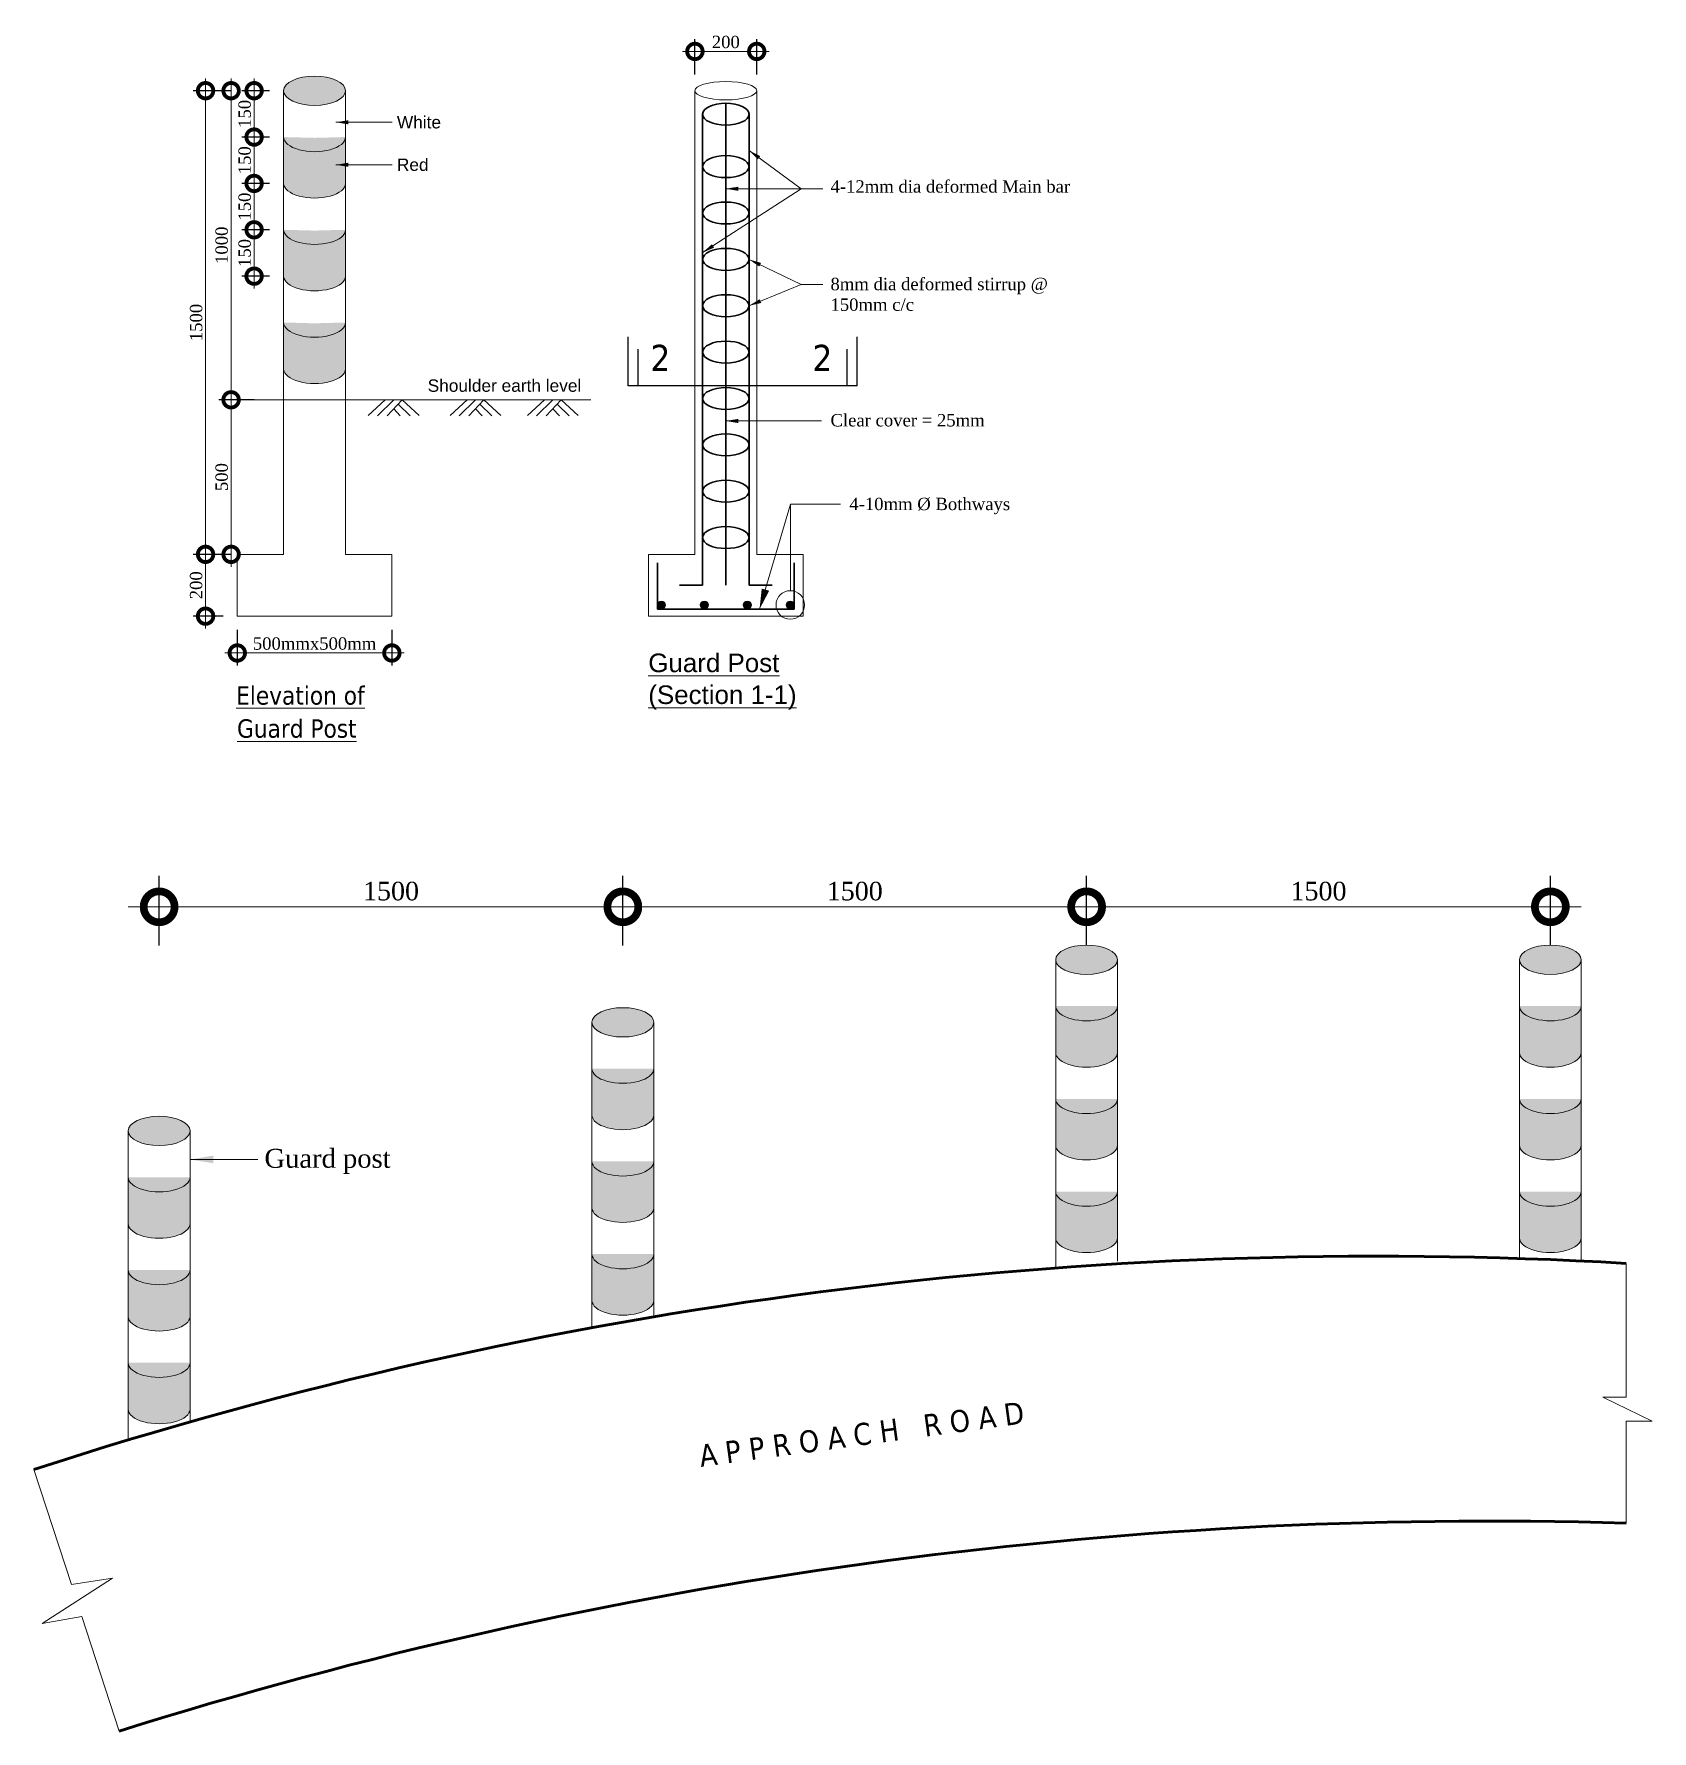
# Model space of a CAD drawing. Header units: millimetres. Extents: x -183654 to -22431, y 150806 to 371175.
# Drawn here: x -31391 to -26157, y 150806 to 156297 of the extents above; entities that cross this region are included whole.
import ezdxf

# ---------------------------------------------------------------- set-up
doc = ezdxf.new("R2010")
doc.units = ezdxf.units.MM
doc.header["$LTSCALE"] = 150
doc.header["$PDMODE"] = 35
doc.linetypes.add('CENTER', pattern=[50.8, 31.75, -6.35, 6.35, -6.35])
for name, color, linetype, lineweight in [('Bar', 5, 'Continuous', 30), ('Dimision', 7, 'Continuous', 9), ('Exta line', 70, 'Continuous', 0), ('Rod', 12, 'Continuous', 35), ('Sign', 1, 'Continuous', 18), ('Structue', 7, 'Continuous', 18), ('Text', 7, 'Continuous', 15)]:
    doc.layers.add(name, color=color, linetype=linetype, lineweight=lineweight)
doc.layers.add('Wall', color=11, linetype='Continuous')
doc.styles.add('ROMANS', font='arial.ttf', dxfattribs={"height": 200})
doc.styles.get("Standard").update_dxf_attribs({"font": 'times.ttf'})
doc.styles.add('STYLE2', font='tahoma.ttf', dxfattribs={"height": 100})
doc.dimstyles.new('ISO-25', dxfattribs={"dimtxt": 75, "dimasz": 50, "dimexe": 75, "dimexo": 45.625, "dimgap": 20, "dimtad": 1, "dimtoh": 1, "dimdec": 1, "dimdsep": 46, "dimtxsty": 'Standard', "dimblk": 'DOT', "dimcen": 300, "dimclrd": 256, "dimclre": 256, "dimclrt": 256, "dimadec": 0, "dimazin": 0, "dimtfac": 1, "dimtdec": 1, "dimtix": 1, "dimtmove": 0, "dimatfit": 3, "dimfxl": 75, "dimlwd": -1, "dimarcsym": 0})

msp = doc.modelspace()

# ---------------------------------------------------------------- texts
at = {"layer": 'Text', "style": 'ROMANS'}
for s, p in [('White', (-30217.02, 155991.45)), ('Red', (-30217.02, 155853.96)), ('Shoulder earth level', (-30117.54, 155139.31))]:
    msp.add_text(s, height=40, dxfattribs=at).set_placement(p)
at = {"layer": 'Text', "color": 6, "style": 'STYLE2'}
for p in [(-29396.66, 155206.37), (-28872.61, 155206.37)]:
    msp.add_text('2', height=85, dxfattribs=at).set_placement(p)
at = {"layer": 'Text'}
msp.add_text('4-10mm %%C Bothways', height=40, dxfattribs=at).set_placement((-28753.67, 154756.46))
at = {"layer": 'Text', "color": 7, "style": 'STYLE2'}
for s, p in [('%%UElevation of', (-30737.18, 154127.22)), ('%%UGuard Post', (-30734.22, 154020.24))]:
    msp.add_text(s, height=59.5, dxfattribs=at).set_placement(p)
at = {"layer": 'Text', "color": 4, "style": 'STYLE2'}
msp.add_text('A P P R O A C H   R O A D', height=71.4, rotation=7.67339, dxfattribs=at).set_placement((-29234.07, 151660.89))
at = {"layer": 'Text', "attachment_point": 1}
for s, width, insert, char_height in [('4-12mm dia deformed Main bar', 936.0758, (-28814.61, 155823.63), 40), ('8mm dia deformed stirrup @ 150mm c/c', 704.2218, (-28814.61, 155508.01), 40), ('Clear cover = 25mm', 936.0758, (-28814.61, 155067.3), 40), ('Guard post', 446.1522, (-30645.46, 152690.04), 61.2)]:
    msp.add_mtext_dynamic_manual_height_columns(s, width=width, gutter_width=625, heights=[0], dxfattribs=dict(at, insert=insert, char_height=char_height))
at = {"layer": 'Text', "ltscale": 50, "char_height": 60, "width": 101400, "attachment_point": 1}
for s, insert in [('{\\fArial|b0|i0|c0|p34;\\LGuard Post}', (-29403.88, 154292.39)), ('{\\fArial|b0|i0|c0|p34;\\L(Section 1-1)}', (-29403.88, 154189.27))]:
    msp.add_mtext(s, dxfattribs=dict(at, insert=insert))

# ---------------------------------------------------------------- blocks, each defined once
blk = doc.blocks.new('e')
at = {"layer": 'Dimision', "ltscale": 50}
for p, q in [((-109, 0), (-219, -102)), ((-54, 0), (-160, -103)), ((0, 0), (-97, -103)), ((0, 0), (110, -102)), ((-54, -58), (-12, -103)), ((-26, -27), (51, -103))]:
    blk.add_line(p, q, dxfattribs=at)
blk = doc.blocks.new('_Dot')
at = {"color": 0, "linetype": 'ByBlock', "lineweight": -2}
blk.add_line((-0.5, 0), (-1, 0), dxfattribs=at)
at = {"color": 0, "linetype": 'ByBlock', "const_width": 0.5}
blk.add_lwpolyline([(-0.25, 0, 1), (0.25, 0, 1)], format="xyb", close=True, dxfattribs=at)
blk = doc.blocks.new('_DotSmall')
at = {"color": 0, "linetype": 'ByBlock', "const_width": 0.5}
blk.add_lwpolyline([(-0.0625, 0, 1), (0.0625, 0, 1)], format="xyb", close=True, dxfattribs=at)
blk = doc.blocks.new('*D11')
at = {"layer": 'Defpoints', "color": 0, "ltscale": 10, "transparency": 16777216}
for p in [(-30583.3, 156113.4), (-30678.9, 155963.4), (-30583.3, 155963.4)]:
    blk.add_point(p, dxfattribs=at)
at = {"layer": 'Dimision', "ltscale": 10, "transparency": 16777216}
blk.add_line((-30678.9, 156153.4), (-30678.9, 155923.4), dxfattribs=at)
at = {"layer": 'Dimision', "lineweight": -2, "ltscale": 10, "transparency": 16777216}
for p, q in [((-30629, 156113.4), (-30718.9, 156113.4)), ((-30629, 155963.4), (-30718.9, 155963.4))]:
    blk.add_line(p, q, dxfattribs=at)
at = {"layer": 'Dimision', "ltscale": 10, "transparency": 16777216, "xscale": 100, "yscale": 100, "zscale": 100}
for p, rotation in [((-30678.9, 156113.4), 90), ((-30678.9, 155963.4), 270)]:
    blk.add_blockref('_DotSmall', p, dxfattribs=dict(at, rotation=rotation))
at = {"layer": 'Dimision', "ltscale": 10, "transparency": 16777216, "insert": (-30709.3, 156038.4), "char_height": 40, "attachment_point": 5, "rotation": 90}
blk.add_mtext('150', dxfattribs=at)
blk = doc.blocks.new('*D3')
at = {"layer": 'Defpoints', "color": 0, "ltscale": 10, "transparency": 16777216}
for p in [(-30583.3, 155963.4), (-30678.9, 155813.4), (-30583.3, 155813.4)]:
    blk.add_point(p, dxfattribs=at)
at = {"layer": 'Dimision', "ltscale": 10, "transparency": 16777216}
blk.add_line((-30678.9, 156003.4), (-30678.9, 155773.4), dxfattribs=at)
at = {"layer": 'Dimision', "lineweight": -2, "ltscale": 10, "transparency": 16777216}
for p, q in [((-30629, 155963.4), (-30718.9, 155963.4)), ((-30629, 155813.4), (-30718.9, 155813.4))]:
    blk.add_line(p, q, dxfattribs=at)
at = {"layer": 'Dimision', "ltscale": 10, "transparency": 16777216, "xscale": 100, "yscale": 100, "zscale": 100}
for p, rotation in [((-30678.9, 155963.4), 90), ((-30678.9, 155813.4), 270)]:
    blk.add_blockref('_DotSmall', p, dxfattribs=dict(at, rotation=rotation))
at = {"layer": 'Dimision', "ltscale": 10, "transparency": 16777216, "insert": (-30709.3, 155888.4), "char_height": 40, "attachment_point": 5, "rotation": 90}
blk.add_mtext('150', dxfattribs=at)
blk = doc.blocks.new('*D4')
at = {"layer": 'Defpoints', "color": 0, "ltscale": 10, "transparency": 16777216}
for p in [(-30583.3, 155813.4), (-30678.9, 155663.4), (-30583.3, 155663.4)]:
    blk.add_point(p, dxfattribs=at)
at = {"layer": 'Dimision', "ltscale": 10, "transparency": 16777216}
blk.add_line((-30678.9, 155853.4), (-30678.9, 155623.4), dxfattribs=at)
at = {"layer": 'Dimision', "lineweight": -2, "ltscale": 10, "transparency": 16777216}
for p, q in [((-30629, 155813.4), (-30718.9, 155813.4)), ((-30629, 155663.4), (-30718.9, 155663.4))]:
    blk.add_line(p, q, dxfattribs=at)
at = {"layer": 'Dimision', "ltscale": 10, "transparency": 16777216, "xscale": 100, "yscale": 100, "zscale": 100}
for p, rotation in [((-30678.9, 155813.4), 90), ((-30678.9, 155663.4), 270)]:
    blk.add_blockref('_DotSmall', p, dxfattribs=dict(at, rotation=rotation))
at = {"layer": 'Dimision', "ltscale": 10, "transparency": 16777216, "insert": (-30709.3, 155738.4), "char_height": 40, "attachment_point": 5, "rotation": 90}
blk.add_mtext('150', dxfattribs=at)
blk = doc.blocks.new('*D5')
at = {"layer": 'Defpoints', "color": 0, "ltscale": 10, "transparency": 16777216}
for p in [(-30583.3, 155663.4), (-30678.9, 155513.4), (-30583.3, 155513.4)]:
    blk.add_point(p, dxfattribs=at)
at = {"layer": 'Dimision', "lineweight": -2, "ltscale": 10, "transparency": 16777216}
for p, q in [((-30629, 155663.4), (-30718.9, 155663.4)), ((-30629, 155513.4), (-30718.9, 155513.4))]:
    blk.add_line(p, q, dxfattribs=at)
at = {"layer": 'Dimision', "ltscale": 10, "transparency": 16777216}
blk.add_line((-30678.9, 155703.4), (-30678.9, 155473.4), dxfattribs=at)
at = {"layer": 'Dimision', "ltscale": 10, "transparency": 16777216, "xscale": 100, "yscale": 100, "zscale": 100}
for p, rotation in [((-30678.9, 155663.4), 90), ((-30678.9, 155513.4), 270)]:
    blk.add_blockref('_DotSmall', p, dxfattribs=dict(at, rotation=rotation))
at = {"layer": 'Dimision', "ltscale": 10, "transparency": 16777216, "insert": (-30709.3, 155588.4), "char_height": 40, "attachment_point": 5, "rotation": 90}
blk.add_mtext('150', dxfattribs=at)
blk = doc.blocks.new('*D6')
at = {"layer": 'Defpoints', "color": 0, "ltscale": 10, "transparency": 16777216}
for p in [(-30726.1, 156113.4), (-30835.9, 154613.4), (-30733.3, 154613.4)]:
    blk.add_point(p, dxfattribs=at)
at = {"layer": 'Dimision', "ltscale": 10, "transparency": 16777216}
blk.add_line((-30835.9, 156153.4), (-30835.9, 154573.4), dxfattribs=at)
at = {"layer": 'Dimision', "lineweight": -2, "ltscale": 10, "transparency": 16777216}
for p, q in [((-30771.7, 156113.4), (-30875.9, 156113.4)), ((-30779, 154613.4), (-30875.9, 154613.4))]:
    blk.add_line(p, q, dxfattribs=at)
at = {"layer": 'Dimision', "ltscale": 10, "transparency": 16777216, "xscale": 100, "yscale": 100, "zscale": 100}
for p, rotation in [((-30835.9, 156113.4), 90), ((-30835.9, 154613.4), 270)]:
    blk.add_blockref('_DotSmall', p, dxfattribs=dict(at, rotation=rotation))
at = {"layer": 'Dimision', "ltscale": 10, "transparency": 16777216, "insert": (-30866.2, 155363.4), "char_height": 40, "attachment_point": 5, "rotation": 90}
blk.add_mtext('1500', dxfattribs=at)
blk = doc.blocks.new('*D7')
at = {"layer": 'Defpoints', "color": 0, "ltscale": 10, "transparency": 16777216}
for p in [(-30733.3, 154613.4), (-30835.9, 154413.4), (-30733.3, 154413.4)]:
    blk.add_point(p, dxfattribs=at)
at = {"layer": 'Dimision', "ltscale": 10, "transparency": 16777216}
blk.add_line((-30835.9, 154653.4), (-30835.9, 154373.4), dxfattribs=at)
at = {"layer": 'Dimision', "lineweight": -2, "ltscale": 10, "transparency": 16777216}
for p, q in [((-30779, 154613.4), (-30875.9, 154613.4)), ((-30779, 154413.4), (-30875.9, 154413.4))]:
    blk.add_line(p, q, dxfattribs=at)
at = {"layer": 'Dimision', "ltscale": 10, "transparency": 16777216, "xscale": 100, "yscale": 100, "zscale": 100}
for p, rotation in [((-30835.9, 154613.4), 90), ((-30835.9, 154413.4), 270)]:
    blk.add_blockref('_DotSmall', p, dxfattribs=dict(at, rotation=rotation))
at = {"layer": 'Dimision', "ltscale": 10, "transparency": 16777216, "insert": (-30866.2, 154513.4), "char_height": 40, "attachment_point": 5, "rotation": 90}
blk.add_mtext('200', dxfattribs=at)
blk = doc.blocks.new('*D12')
at = {"layer": 'Defpoints', "color": 0, "ltscale": 10, "transparency": 16777216}
for p in [(-30733.3, 154438.8), (-30233.3, 154438.8), (-30233.3, 154294.3)]:
    blk.add_point(p, dxfattribs=at)
at = {"layer": 'Dimision', "lineweight": -2, "ltscale": 10, "transparency": 16777216}
for p, q in [((-30733.3, 154369.3), (-30733.3, 154254.3)), ((-30233.3, 154369.3), (-30233.3, 154254.3))]:
    blk.add_line(p, q, dxfattribs=at)
at = {"layer": 'Dimision', "ltscale": 10, "transparency": 16777216}
blk.add_line((-30773.3, 154294.3), (-30193.3, 154294.3), dxfattribs=at)
at = {"layer": 'Dimision', "ltscale": 10, "transparency": 16777216, "xscale": 100, "yscale": 100, "zscale": 100, "rotation": 180}
blk.add_blockref('_DotSmall', (-30733.3, 154294.3), dxfattribs=at)
at = {"layer": 'Dimision', "ltscale": 10, "transparency": 16777216, "xscale": 100, "yscale": 100, "zscale": 100}
blk.add_blockref('_DotSmall', (-30233.3, 154294.3), dxfattribs=at)
at = {"layer": 'Dimision', "ltscale": 10, "transparency": 16777216, "insert": (-30483.3, 154324.6), "char_height": 40, "attachment_point": 5}
blk.add_mtext('500mmx500mm', dxfattribs=at)
blk = doc.blocks.new('*D13')
at = {"layer": 'Defpoints', "color": 0, "ltscale": 10, "transparency": 16777216}
for p in [(-30726.1, 156113.4), (-30753.3, 155113.4), (-30510.3, 155113.4)]:
    blk.add_point(p, dxfattribs=at)
at = {"layer": 'Dimision', "ltscale": 10, "transparency": 16777216}
blk.add_line((-30753.3, 156153.4), (-30753.3, 155073.4), dxfattribs=at)
at = {"layer": 'Dimision', "lineweight": -2, "ltscale": 10, "transparency": 16777216}
for p, q in [((-30753.3, 156113.4), (-30793.3, 156113.4)), ((-30678.3, 155113.4), (-30793.3, 155113.4))]:
    blk.add_line(p, q, dxfattribs=at)
at = {"layer": 'Dimision', "ltscale": 10, "transparency": 16777216, "xscale": 100, "yscale": 100, "zscale": 100}
for p, rotation in [((-30753.3, 156113.4), 90), ((-30753.3, 155113.4), 270)]:
    blk.add_blockref('_DotSmall', p, dxfattribs=dict(at, rotation=rotation))
at = {"layer": 'Dimision', "ltscale": 10, "transparency": 16777216, "insert": (-30783.6, 155613.4), "char_height": 40, "attachment_point": 5, "rotation": 90}
blk.add_mtext('1000', dxfattribs=at)
blk = doc.blocks.new('*D14')
at = {"layer": 'Defpoints', "color": 0, "ltscale": 10, "transparency": 16777216}
for p in [(-30510.3, 155113.4), (-30753.3, 154613.4), (-30733.3, 154613.4)]:
    blk.add_point(p, dxfattribs=at)
at = {"layer": 'Dimision', "lineweight": -2, "ltscale": 10, "transparency": 16777216}
for p, q in [((-30678.3, 155113.4), (-30793.3, 155113.4)), ((-30753.3, 154613.4), (-30793.3, 154613.4))]:
    blk.add_line(p, q, dxfattribs=at)
at = {"layer": 'Dimision', "ltscale": 10, "transparency": 16777216}
blk.add_line((-30753.3, 155153.4), (-30753.3, 154573.4), dxfattribs=at)
at = {"layer": 'Dimision', "ltscale": 10, "transparency": 16777216, "xscale": 100, "yscale": 100, "zscale": 100}
for p, rotation in [((-30753.3, 155113.4), 90), ((-30753.3, 154613.4), 270)]:
    blk.add_blockref('_DotSmall', p, dxfattribs=dict(at, rotation=rotation))
at = {"layer": 'Dimision', "ltscale": 10, "transparency": 16777216, "insert": (-30783.6, 154863.4), "char_height": 40, "attachment_point": 5, "rotation": 90}
blk.add_mtext('500', dxfattribs=at)
blk = doc.blocks.new('*D8')
at = {"layer": 'Defpoints', "color": 0, "ltscale": 10, "transparency": 16777216}
for p in [(-29486.1, 153473.1), (-30986.1, 153302), (-29486.1, 153302)]:
    blk.add_point(p, dxfattribs=at)
at = {"layer": 'Dimision', "lineweight": -2, "ltscale": 10, "transparency": 16777216}
for p, q in [((-30986.1, 153348.1), (-30986.1, 153573.1)), ((-29486.1, 153348.1), (-29486.1, 153573.1))]:
    blk.add_line(p, q, dxfattribs=at)
at = {"layer": 'Dimision', "ltscale": 10, "transparency": 16777216}
blk.add_line((-31086.1, 153473.1), (-29386.1, 153473.1), dxfattribs=at)
at = {"layer": 'Dimision', "ltscale": 10, "transparency": 16777216, "xscale": 200, "yscale": 200, "zscale": 200, "rotation": 180}
blk.add_blockref('_DotSmall', (-30986.1, 153473.1), dxfattribs=at)
at = {"layer": 'Dimision', "ltscale": 10, "transparency": 16777216, "xscale": 200, "yscale": 200, "zscale": 200}
blk.add_blockref('_DotSmall', (-29486.1, 153473.1), dxfattribs=at)
at = {"layer": 'Dimision', "ltscale": 10, "transparency": 16777216, "insert": (-30236.1, 153523.6), "char_height": 60, "attachment_point": 5}
blk.add_mtext('1500', dxfattribs=at)
blk = doc.blocks.new('*D9')
at = {"layer": 'Defpoints', "color": 0, "ltscale": 10, "transparency": 16777216}
for p in [(-27986.1, 153473.1), (-29486.1, 153302), (-27986.1, 153302.1)]:
    blk.add_point(p, dxfattribs=at)
at = {"layer": 'Dimision', "lineweight": -2, "ltscale": 10, "transparency": 16777216}
for p, q in [((-29486.1, 153348.1), (-29486.1, 153573.1)), ((-27986.1, 153348.1), (-27986.1, 153573.1))]:
    blk.add_line(p, q, dxfattribs=at)
at = {"layer": 'Dimision', "ltscale": 10, "transparency": 16777216}
blk.add_line((-29586.1, 153473.1), (-27886.1, 153473.1), dxfattribs=at)
at = {"layer": 'Dimision', "ltscale": 10, "transparency": 16777216, "xscale": 200, "yscale": 200, "zscale": 200, "rotation": 180}
blk.add_blockref('_DotSmall', (-29486.1, 153473.1), dxfattribs=at)
at = {"layer": 'Dimision', "ltscale": 10, "transparency": 16777216, "xscale": 200, "yscale": 200, "zscale": 200}
blk.add_blockref('_DotSmall', (-27986.1, 153473.1), dxfattribs=at)
at = {"layer": 'Dimision', "ltscale": 10, "transparency": 16777216, "insert": (-28736.1, 153523.6), "char_height": 60, "attachment_point": 5}
blk.add_mtext('1500', dxfattribs=at)
blk = doc.blocks.new('*D10')
at = {"layer": 'Defpoints', "color": 0, "ltscale": 10, "transparency": 16777216}
for p in [(-26486.1, 153473.1), (-27986.1, 153302.1), (-26486.1, 153089.4)]:
    blk.add_point(p, dxfattribs=at)
at = {"layer": 'Dimision', "lineweight": -2, "ltscale": 10, "transparency": 16777216}
for p, q in [((-27986.1, 153348.1), (-27986.1, 153573.1)), ((-26486.1, 153348.1), (-26486.1, 153573.1))]:
    blk.add_line(p, q, dxfattribs=at)
at = {"layer": 'Dimision', "ltscale": 10, "transparency": 16777216}
blk.add_line((-28086.1, 153473.1), (-26386.1, 153473.1), dxfattribs=at)
at = {"layer": 'Dimision', "ltscale": 10, "transparency": 16777216, "xscale": 200, "yscale": 200, "zscale": 200, "rotation": 180}
blk.add_blockref('_DotSmall', (-27986.1, 153473.1), dxfattribs=at)
at = {"layer": 'Dimision', "ltscale": 10, "transparency": 16777216, "xscale": 200, "yscale": 200, "zscale": 200}
blk.add_blockref('_DotSmall', (-26486.1, 153473.1), dxfattribs=at)
at = {"layer": 'Dimision', "ltscale": 10, "transparency": 16777216, "insert": (-27236.1, 153523.6), "char_height": 60, "attachment_point": 5}
blk.add_mtext('1500', dxfattribs=at)
blk = doc.blocks.new('*D17')
at = {"layer": 'Defpoints', "color": 0, "ltscale": 10, "transparency": 16777216}
for p in [(-29053.1, 156240.5), (-29253.1, 156113.4), (-29053.1, 156113.4)]:
    blk.add_point(p, dxfattribs=at)
at = {"layer": 'Dimision', "lineweight": -2, "ltscale": 10, "transparency": 16777216}
for p, q in [((-29253.1, 156165.5), (-29253.1, 156280.5)), ((-29053.1, 156165.5), (-29053.1, 156280.5))]:
    blk.add_line(p, q, dxfattribs=at)
at = {"layer": 'Dimision', "ltscale": 10, "transparency": 16777216}
blk.add_line((-29293.1, 156240.5), (-29013.1, 156240.5), dxfattribs=at)
at = {"layer": 'Dimision', "ltscale": 10, "transparency": 16777216, "xscale": 100, "yscale": 100, "zscale": 100, "rotation": 180}
blk.add_blockref('_DotSmall', (-29253.1, 156240.5), dxfattribs=at)
at = {"layer": 'Dimision', "ltscale": 10, "transparency": 16777216, "xscale": 100, "yscale": 100, "zscale": 100}
blk.add_blockref('_DotSmall', (-29053.1, 156240.5), dxfattribs=at)
at = {"layer": 'Dimision', "ltscale": 10, "transparency": 16777216, "insert": (-29153.1, 156270.8), "char_height": 40, "attachment_point": 5}
blk.add_mtext('200', dxfattribs=at)

# ---------------------------------------------------------------- dimensions: what is measured, and where the dimension line sits
at = {"layer": 'Dimision', "ltscale": 10}
for base, p1, p2, override, picture, middle in [((-29053.13, 156240.45), (-29253.13, 156113.44), (-29053.13, 156113.44), {"dimtxt": 40, "dimasz": 100, "dimexe": 40, "dimgap": 10, "dimblk1": 'DotSmall', "dimblk2": 'DotSmall', "dimsah": 1, "dimdle": 40, "dimfxlon": 1}, '*D17', (-29153.13, 156270.8)), ((-29486.11, 153473.09), (-30986.11, 153302.01), (-29486.11, 153302.01), {"dimtxt": 60, "dimasz": 200, "dimexe": 100, "dimblk1": 'DotSmall', "dimblk2": 'DotSmall', "dimsah": 1, "dimdle": 100, "dimfxl": 125, "dimfxlon": 1}, '*D8', (-30236.11, 153523.61)), ((-27986.11, 153473.09), (-29486.11, 153302.01), (-27986.11, 153302.15), {"dimtxt": 60, "dimasz": 200, "dimexe": 100, "dimblk1": 'DotSmall', "dimblk2": 'DotSmall', "dimsah": 1, "dimdle": 100, "dimfxl": 125, "dimfxlon": 1}, '*D9', (-28736.11, 153523.61)), ((-26486.11, 153473.09), (-27986.11, 153302.15), (-26486.11, 153089.37), {"dimtxt": 60, "dimasz": 200, "dimexe": 100, "dimblk1": 'DotSmall', "dimblk2": 'DotSmall', "dimsah": 1, "dimdle": 100, "dimfxl": 125, "dimfxlon": 1}, '*D10', (-27236.11, 153523.61))]:
    dim = msp.add_linear_dim(base=base, p1=p1, p2=p2, dimstyle='ISO-25', override=override, dxfattribs=at)
    dim.commit()
    dim.dimension.update_dxf_attribs({"geometry": picture, "text_midpoint": middle})
for base, p1, p2, override, picture, middle in [((-30835.87, 154613.44), (-30726.1, 156113.44), (-30733.34, 154613.44), {"dimtxt": 40, "dimasz": 100, "dimexe": 40, "dimgap": 10, "dimblk1": 'DotSmall', "dimblk2": 'DotSmall', "dimsah": 1, "dimdle": 40, "dimfxlon": 1}, '*D6', (-30866.21, 155363.44)), ((-30753.25, 155113.44), (-30726.1, 156113.44), (-30510.34, 155113.44), {"dimtxt": 40, "dimasz": 100, "dimexe": 40, "dimgap": 10, "dimblk1": 'DotSmall', "dimblk2": 'DotSmall', "dimsah": 1, "dimdle": 40, "dimfxlon": 1}, '*D13', (-30783.6, 155613.44)), ((-30678.94, 155963.44), (-30583.34, 156113.44), (-30583.34, 155963.44), {"dimtxt": 40, "dimasz": 100, "dimexe": 40, "dimgap": 10, "dimblk1": 'DotSmall', "dimblk2": 'DotSmall', "dimsah": 1, "dimdle": 40, "dimfxlon": 1}, '*D11', (-30709.28, 156038.44)), ((-30678.94, 155813.44), (-30583.34, 155963.44), (-30583.34, 155813.44), {"dimtxt": 40, "dimasz": 100, "dimexe": 40, "dimgap": 10, "dimblk1": 'DotSmall', "dimblk2": 'DotSmall', "dimsah": 1, "dimdle": 40, "dimfxlon": 1}, '*D3', (-30709.28, 155888.44)), ((-30678.94, 155663.44), (-30583.34, 155813.44), (-30583.34, 155663.44), {"dimtxt": 40, "dimasz": 100, "dimexe": 40, "dimgap": 10, "dimblk1": 'DotSmall', "dimblk2": 'DotSmall', "dimsah": 1, "dimdle": 40, "dimfxlon": 1}, '*D4', (-30709.28, 155738.44)), ((-30678.94, 155513.44), (-30583.34, 155663.44), (-30583.34, 155513.44), {"dimtxt": 40, "dimasz": 100, "dimexe": 40, "dimgap": 10, "dimblk1": 'DotSmall', "dimblk2": 'DotSmall', "dimsah": 1, "dimdle": 40, "dimfxlon": 1}, '*D5', (-30709.28, 155588.44)), ((-30753.25, 154613.44), (-30510.34, 155113.44), (-30733.34, 154613.44), {"dimtxt": 40, "dimasz": 100, "dimexe": 40, "dimgap": 10, "dimblk1": 'DotSmall', "dimblk2": 'DotSmall', "dimsah": 1, "dimdle": 40, "dimfxlon": 1}, '*D14', (-30783.6, 154863.44)), ((-30835.87, 154413.44), (-30733.34, 154613.44), (-30733.34, 154413.44), {"dimtxt": 40, "dimasz": 100, "dimexe": 40, "dimgap": 10, "dimblk1": 'DotSmall', "dimblk2": 'DotSmall', "dimsah": 1, "dimdle": 40, "dimfxl": 75, "dimfxlon": 1}, '*D7', (-30866.21, 154513.44))]:
    dim = msp.add_linear_dim(base=base, p1=p1, p2=p2, angle=90, dimstyle='ISO-25', override=override, dxfattribs=at)
    dim.commit()
    dim.dimension.update_dxf_attribs({"geometry": picture, "text_midpoint": middle})
dim = msp.add_linear_dim(base=(-30233.34, 154294.26), p1=(-30733.34, 154438.83), p2=(-30233.34, 154438.83), text='<>mmx500mm', dimstyle='ISO-25', override={"dimtxt": 40, "dimasz": 100, "dimexe": 40, "dimgap": 10, "dimblk1": 'DotSmall', "dimblk2": 'DotSmall', "dimsah": 1, "dimdle": 40, "dimfxlon": 1}, dxfattribs=at)
dim.commit()
dim.dimension.update_dxf_attribs({"geometry": '*D12', "text_midpoint": (-30483.34, 154324.61)})

# ---------------------------------------------------------------- hatches: boundary and pattern name
at = {"layer": 'Bar'}
for points in [[(-29349.22, 154449.63, 1), (-29374.22, 154449.63, 1)], [(-29235.16, 154449.63, -1), (-29210.16, 154449.63, -1)], [(-29096.1, 154449.63, -1), (-29071.1, 154449.63, -1)], [(-28957.04, 154449.63, -1), (-28932.04, 154449.63, -1)]]:
    msp.add_hatch(color=256, dxfattribs=at).paths.add_polyline_path(points)
at = {"layer": 'Sign', "ltscale": 10}
h = msp.add_hatch(color=256, dxfattribs=at)
edge = h.paths.add_edge_path()
edge.add_ellipse((-30483.34, 156113.44), major_axis=(-100, 0), ratio=0.4738701, start_angle=0, end_angle=360)
h = msp.add_hatch(color=256, dxfattribs=at)
edge = h.paths.add_edge_path()
edge.add_ellipse((-30483.34, 155963.44), major_axis=(-100, 0), ratio=0.4738701, start_angle=0, end_angle=180, ccw=False)
edge.add_line((-30583.34, 155958.2), (-30583.34, 155813.44))
edge.add_ellipse((-30483.34, 155813.44), major_axis=(-100, 0), ratio=0.4738701, start_angle=0, end_angle=180)
edge.add_line((-30383.34, 155813.44), (-30383.34, 155958.2))
h = msp.add_hatch(color=256, dxfattribs=at)
edge = h.paths.add_edge_path()
edge.add_ellipse((-30483.34, 155663.44), major_axis=(-100, 0), ratio=0.4738701, start_angle=0, end_angle=180, ccw=False)
edge.add_line((-30583.34, 155658.2), (-30583.34, 155513.44))
edge.add_ellipse((-30483.34, 155513.44), major_axis=(-100, 0), ratio=0.4738701, start_angle=0, end_angle=180)
edge.add_line((-30383.34, 155513.44), (-30383.34, 155658.2))
h = msp.add_hatch(color=256, dxfattribs=at)
edge = h.paths.add_edge_path()
edge.add_ellipse((-30483.34, 155363.44), major_axis=(-100, 0), ratio=0.4738701, start_angle=0, end_angle=180, ccw=False)
edge.add_line((-30583.34, 155358.2), (-30583.34, 155213.44))
edge.add_ellipse((-30483.34, 155213.44), major_axis=(-100, 0), ratio=0.4738701, start_angle=0, end_angle=180)
edge.add_line((-30383.34, 155213.44), (-30383.34, 155358.2))
h = msp.add_hatch(color=256, dxfattribs=at)
edge = h.paths.add_edge_path()
edge.add_ellipse((-27986.11, 153301.73), major_axis=(-100, 0), ratio=0.4738701, start_angle=0, end_angle=360)
h = msp.add_hatch(color=256, dxfattribs=at)
edge = h.paths.add_edge_path()
edge.add_ellipse((-26486.11, 153301.73), major_axis=(-100, 0), ratio=0.4738701, start_angle=0, end_angle=360)
h = msp.add_hatch(color=256, dxfattribs=at)
edge = h.paths.add_edge_path()
edge.add_ellipse((-29486.11, 153099.42), major_axis=(-100, 0), ratio=0.4738701, start_angle=0, end_angle=360)
h = msp.add_hatch(color=256, dxfattribs=at)
edge = h.paths.add_edge_path()
edge.add_ellipse((-27986.11, 153151.73), major_axis=(-100, 0), ratio=0.4738701, start_angle=0, end_angle=180, ccw=False)
edge.add_line((-28086.11, 153148.81), (-28086.11, 153001.73))
edge.add_ellipse((-27986.11, 153001.73), major_axis=(-100, 0), ratio=0.4738701, start_angle=0, end_angle=180)
edge.add_line((-27886.11, 153001.73), (-27886.11, 153151.73))
h = msp.add_hatch(color=256, dxfattribs=at)
edge = h.paths.add_edge_path()
edge.add_ellipse((-26486.11, 153151.73), major_axis=(-100, 0), ratio=0.4738701, start_angle=0, end_angle=180, ccw=False)
edge.add_line((-26586.11, 153148.81), (-26586.11, 153001.73))
edge.add_ellipse((-26486.11, 153001.73), major_axis=(-100, 0), ratio=0.4738701, start_angle=0, end_angle=180)
edge.add_line((-26386.11, 153001.73), (-26386.11, 153151.73))
h = msp.add_hatch(color=256, dxfattribs=at)
edge = h.paths.add_edge_path()
edge.add_ellipse((-29486.11, 152949.42), major_axis=(-100, 0), ratio=0.4738701, start_angle=0, end_angle=180, ccw=False)
edge.add_line((-29586.11, 152946.5), (-29586.11, 152799.42))
edge.add_ellipse((-29486.11, 152799.42), major_axis=(-100, 0), ratio=0.4738701, start_angle=0, end_angle=180)
edge.add_line((-29386.11, 152799.42), (-29386.11, 152949.42))
h = msp.add_hatch(color=256, dxfattribs=at)
edge = h.paths.add_edge_path()
edge.add_ellipse((-27986.11, 152851.73), major_axis=(-100, 0), ratio=0.4738701, start_angle=0, end_angle=180, ccw=False)
edge.add_line((-28086.11, 152848.81), (-28086.11, 152701.73))
edge.add_ellipse((-27986.11, 152701.73), major_axis=(-100, 0), ratio=0.4738701, start_angle=0, end_angle=180)
edge.add_line((-27886.11, 152701.73), (-27886.11, 152851.73))
h = msp.add_hatch(color=256, dxfattribs=at)
edge = h.paths.add_edge_path()
edge.add_ellipse((-26486.11, 152851.73), major_axis=(-100, 0), ratio=0.4738701, start_angle=0, end_angle=180, ccw=False)
edge.add_line((-26586.11, 152848.81), (-26586.11, 152701.73))
edge.add_ellipse((-26486.11, 152701.73), major_axis=(-100, 0), ratio=0.4738701, start_angle=0, end_angle=180)
edge.add_line((-26386.11, 152701.73), (-26386.11, 152851.73))
h = msp.add_hatch(color=256, dxfattribs=at)
edge = h.paths.add_edge_path()
edge.add_ellipse((-30986.11, 152748.01), major_axis=(-100, 0), ratio=0.4738701, start_angle=0, end_angle=360)
h = msp.add_hatch(color=256, dxfattribs=at)
edge = h.paths.add_edge_path()
edge.add_ellipse((-29486.11, 152649.42), major_axis=(-100, 0), ratio=0.4738701, start_angle=0, end_angle=180, ccw=False)
edge.add_line((-29586.11, 152646.5), (-29586.11, 152499.42))
edge.add_ellipse((-29486.11, 152499.42), major_axis=(-100, 0), ratio=0.4738701, start_angle=0, end_angle=180)
edge.add_line((-29386.11, 152499.42), (-29386.11, 152649.42))
h = msp.add_hatch(color=256, dxfattribs=at)
edge = h.paths.add_edge_path()
edge.add_ellipse((-30986.11, 152598.01), major_axis=(-100, 0), ratio=0.4738701, start_angle=0, end_angle=180, ccw=False)
edge.add_line((-31086.11, 152595.09), (-31086.11, 152448.01))
edge.add_ellipse((-30986.11, 152448.01), major_axis=(-100, 0), ratio=0.4738701, start_angle=0, end_angle=180)
edge.add_line((-30886.11, 152448.01), (-30886.11, 152598.01))
h = msp.add_hatch(color=256, dxfattribs=at)
edge = h.paths.add_edge_path()
edge.add_ellipse((-27986.11, 152551.73), major_axis=(-100, 0), ratio=0.4738701, start_angle=0, end_angle=180, ccw=False)
edge.add_line((-28086.11, 152548.81), (-28086.11, 152401.73))
edge.add_ellipse((-27986.11, 152401.73), major_axis=(-100, 0), ratio=0.4738701, start_angle=0, end_angle=180)
edge.add_line((-27886.11, 152401.73), (-27886.11, 152551.73))
h = msp.add_hatch(color=256, dxfattribs=at)
edge = h.paths.add_edge_path()
edge.add_ellipse((-26486.11, 152551.73), major_axis=(-100, 0), ratio=0.4738701, start_angle=0, end_angle=180, ccw=False)
edge.add_line((-26586.11, 152548.81), (-26586.11, 152401.73))
edge.add_ellipse((-26486.11, 152401.73), major_axis=(-100, 0), ratio=0.4738701, start_angle=0, end_angle=180)
edge.add_line((-26386.11, 152401.73), (-26386.11, 152551.73))
h = msp.add_hatch(color=256, dxfattribs=at)
edge = h.paths.add_edge_path()
edge.add_ellipse((-29486.11, 152349.42), major_axis=(-100, 0), ratio=0.4738701, start_angle=0, end_angle=180, ccw=False)
edge.add_line((-29586.11, 152346.5), (-29586.11, 152199.42))
edge.add_ellipse((-29486.11, 152199.42), major_axis=(-100, 0), ratio=0.4738701, start_angle=0, end_angle=180)
edge.add_line((-29386.11, 152199.42), (-29386.11, 152349.42))
h = msp.add_hatch(color=256, dxfattribs=at)
edge = h.paths.add_edge_path()
edge.add_ellipse((-30986.11, 152298.01), major_axis=(-100, 0), ratio=0.4738701, start_angle=0, end_angle=180, ccw=False)
edge.add_line((-31086.11, 152295.09), (-31086.11, 152148.01))
edge.add_ellipse((-30986.11, 152148.01), major_axis=(-100, 0), ratio=0.4738701, start_angle=0, end_angle=180)
edge.add_line((-30886.11, 152148.01), (-30886.11, 152298.01))
h = msp.add_hatch(color=256, dxfattribs=at)
edge = h.paths.add_edge_path()
edge.add_ellipse((-30986.11, 151998.01), major_axis=(-100, 0), ratio=0.4738701, start_angle=0, end_angle=180, ccw=False)
edge.add_line((-31086.11, 151995.09), (-31086.11, 151848.01))
edge.add_ellipse((-30986.11, 151848.01), major_axis=(-100, 0), ratio=0.4738701, start_angle=0, end_angle=180)
edge.add_line((-30886.11, 151848.01), (-30886.11, 151998.01))

# ---------------------------------------------------------------- linework, layer by layer
at = {"layer": 'Bar'}
for centre in [(-29361.72, 154449.63), (-29222.66, 154449.63), (-29083.6, 154449.63), (-28944.54, 154449.63)]:
    msp.add_circle(centre, 12.5, dxfattribs=at)
at = {"layer": 'Dimision'}
for points in [[(-29044.08, 154435.95), (-28944.4, 154776.25), (-28782.07, 154776.25)], [(-28944.1, 154495.83), (-28944.4, 154776.25), (-28817.22, 154776.25)]]:
    msp.add_lwpolyline(points, dxfattribs=at)
msp.add_circle((-28944.54, 154449.63), 46.21, dxfattribs=at)
at = {"layer": 'Exta line', "color": 0}
msp.add_solid([(-29012.78, 154495.79), (-29044.08, 154435.95), (-29036.9, 154502.35)], dxfattribs=at)
at = {"layer": 'Rod', "ltscale": 10}
for p, q in [((-29153.13, 154514.25), (-29153.13, 156072.93)), ((-29228.13, 154513.78), (-29228.13, 156037.39)), ((-29078.13, 154513.78), (-29078.13, 156037.39)), ((-29374.15, 154435.95), (-29374.15, 154585.95)), ((-28932.1, 154435.95), (-28932.1, 154585.95)), ((-29228.13, 154513.78), (-29303.13, 154513.78)), ((-29003.13, 154513.78), (-29078.13, 154513.78)), ((-28932.1, 154435.95), (-29374.15, 154435.95))]:
    msp.add_line(p, q, dxfattribs=at)
for centre in [(-29153.13, 156037.39), (-29153.13, 155867.71), (-29153.13, 155717.71), (-29153.13, 155567.71), (-29153.13, 155417.71), (-29153.13, 155267.71), (-29153.13, 155117.71), (-29153.13, 154967.71), (-29153.13, 154817.71), (-29153.13, 154667.71)]:
    msp.add_ellipse(centre, major_axis=(-75, 0), ratio=0.4738701, dxfattribs=at)
at = {"layer": 'Sign', "ltscale": 10}
for centre in [(-27986.11, 153151.73), (-26486.11, 153151.73), (-27986.11, 153001.73), (-26486.11, 153001.73), (-29486.11, 152949.42), (-27986.11, 152851.73), (-26486.11, 152851.73), (-29486.11, 152799.42), (-27986.11, 152701.73), (-27986.11, 152701.73), (-26486.11, 152701.73), (-26486.11, 152701.73), (-29486.11, 152649.42), (-30986.11, 152598.01), (-27986.11, 152551.73), (-27986.11, 152551.73), (-26486.11, 152551.73), (-26486.11, 152551.73), (-29486.11, 152499.42), (-29486.11, 152499.42), (-30986.11, 152448.01), (-27986.11, 152401.73), (-27986.11, 152401.73), (-26486.11, 152401.73), (-26486.11, 152401.73), (-29486.11, 152349.42), (-29486.11, 152349.42), (-30986.11, 152298.01), (-29486.11, 152199.42), (-29486.11, 152199.42), (-30986.11, 152148.01), (-30986.11, 152148.01), (-30986.11, 151998.01), (-30986.11, 151998.01), (-30986.11, 151848.01), (-30986.11, 151848.01)]:
    msp.add_ellipse(centre, major_axis=(-100, 0), ratio=0.4738701, start_param=0, end_param=3.1415927, dxfattribs=at)
at = {"layer": 'Structue', "ltscale": 10}
for p, q in [((-30583.34, 154613.44), (-30583.34, 156113.44)), ((-30383.34, 154613.44), (-30383.34, 156113.44)), ((-29253.13, 154613.44), (-29253.13, 156113.44)), ((-29053.13, 154613.44), (-29053.13, 156113.44)), ((-29589.91, 155113.44), (-30793.25, 155113.44)), ((-30733.34, 154413.44), (-30733.34, 154613.44)), ((-30583.34, 154613.44), (-30733.34, 154613.44)), ((-30233.34, 154613.44), (-30383.34, 154613.44)), ((-30233.34, 154413.44), (-30233.34, 154613.44)), ((-29403.13, 154413.44), (-29403.13, 154613.44)), ((-29253.13, 154613.44), (-29403.13, 154613.44)), ((-28903.13, 154613.44), (-29053.13, 154613.44)), ((-28903.13, 154413.44), (-28903.13, 154613.44)), ((-30233.34, 154413.44), (-30733.34, 154413.44)), ((-28903.13, 154413.44), (-29403.13, 154413.44)), ((-28086.11, 152304.58), (-28086.11, 153301.73)), ((-27886.11, 152327.19), (-27886.11, 153301.73)), ((-26586.11, 152335.27), (-26586.11, 153301.73)), ((-26386.11, 152327.19), (-26386.11, 153301.73)), ((-29586.11, 152111.22), (-29586.11, 153099.42)), ((-29386.11, 152146.59), (-29386.11, 153099.42)), ((-31086.11, 151748.14), (-31086.11, 152748.01)), ((-30886.11, 151806.79), (-30886.11, 152748.01)), ((-26240.58, 152319.51), (-26240.58, 151886.76)), ((-26240.58, 151808.56), (-26240.58, 151479.01)), ((-31269.56, 151280.4), (-31391.01, 151652.45)), ((-31114.86, 150806.5), (-31235.84, 151177.11))]:
    msp.add_line(p, q, dxfattribs=at)
at = {"layer": 'Structue', "lineweight": 60, "ltscale": 10}
for points in [[(-31391.01, 151652.45, -0.0936362), (-26240.58, 152319.51)], [(-31114.86, 150806.5, -0.0840281), (-26240.58, 151479.01)]]:
    msp.add_lwpolyline(points, format="xyb", dxfattribs=at)
at = {"layer": 'Structue', "ltscale": 10}
for points in [[(-26240.58, 152319.51), (-26240.58, 151886.76), (-26316.83, 151886.76), (-26157.17, 151808.56), (-26240.58, 151808.56)], [(-31269.56, 151280.4), (-31136.55, 151301.56), (-31364.17, 151154.24), (-31235.84, 151177.11)]]:
    msp.add_lwpolyline(points, dxfattribs=at)
for centre in [(-30483.34, 156113.44), (-27986.11, 153301.73), (-26486.11, 153301.73), (-29486.11, 153099.42), (-30986.11, 152748.01)]:
    msp.add_ellipse(centre, major_axis=(-100, 0), ratio=0.4738701, dxfattribs=at)
at = {"layer": 'Structue', "ltscale": 10, "extrusion": (0, 0, -1)}
msp.add_ellipse((-29153.13, 156113.44), major_axis=(-100, 0), ratio=0.297545, dxfattribs=at)
at = {"layer": 'Structue', "ltscale": 10}
for centre in [(-30483.34, 155963.44), (-30483.34, 155813.44), (-30483.34, 155663.44), (-30483.34, 155513.44), (-30483.34, 155513.44), (-30483.34, 155363.44), (-30483.34, 155213.44)]:
    msp.add_ellipse(centre, major_axis=(-100, 0), ratio=0.4738701, start_param=0, end_param=3.1415927, dxfattribs=at)
at = {"layer": 'Wall', "color": 5}
for p, q in [((-29469.2, 155158.85), (-29469.2, 155317.15)), ((-29436.87, 155158.85), (-29436.87, 155276.79)), ((-28761.01, 155158.85), (-28761.01, 155276.79)), ((-28728.68, 155158.85), (-28728.68, 155317.15))]:
    msp.add_line(p, q, dxfattribs=at)
at = {"layer": 'Wall', "linetype": 'CENTER', "ltscale": 6}
msp.add_line((-28728.68, 155158.85), (-29469.2, 155158.85), dxfattribs=at)

# ---------------------------------------------------------------- block references
at = {"layer": 'Structue', "ltscale": 10, "xscale": 0.5, "yscale": 0.5, "zscale": 0.5}
for p in [(-30200.14, 155113.32), (-29935.52, 155113.32), (-29685.59, 155113.32)]:
    msp.add_blockref('e', p, dxfattribs=at)

msp.set_redraw_order([(e.dxf.handle, doc.entitydb.next_handle()) for e in msp.query("TEXT MTEXT ATTDEF DIMENSION ARC_DIMENSION")])  # texts and dimensions are drawn at this point

# ---------------------------------------------------------------- leaders
at = {"layer": 'Dimision'}
for points, override in [([(-30414.16, 156011.24), (-30232.6, 156011.24)], {"dimasz": 40, "dimtad": 0}), ([(-30414.16, 155873.74), (-30232.6, 155873.74)], {"dimasz": 40, "dimtad": 0}), ([(-29078.13, 155920.09), (-28908.87, 155796.18)], {"dimasz": 40, "dimtad": 0}), ([(-29228.13, 155589.58), (-28908.87, 155796.18), (-28839.02, 155796.18)], {"dimasz": 40, "dimtad": 0}), ([(-29153.13, 155796.18), (-28908.87, 155796.18)], {"dimasz": 40, "dimtad": 0}), ([(-29078.13, 155567.71), (-28908.87, 155486.41)], {"dimasz": 40, "dimtad": 0}), ([(-29078.13, 155417.71), (-28908.87, 155486.41), (-28839.02, 155486.41)], {"dimasz": 40, "dimtad": 0}), ([(-29153.13, 155044.91), (-28843.28, 155044.91)], {"dimasz": 40, "dimtad": 0}), ([(-30886.11, 152655.78), (-30667.14, 152655.78)], {"dimasz": 75, "dimtad": 0})]:
    msp.add_leader(points, dimstyle='ISO-25', override=override, dxfattribs=at)

doc.saveas('drawing.dxf')
